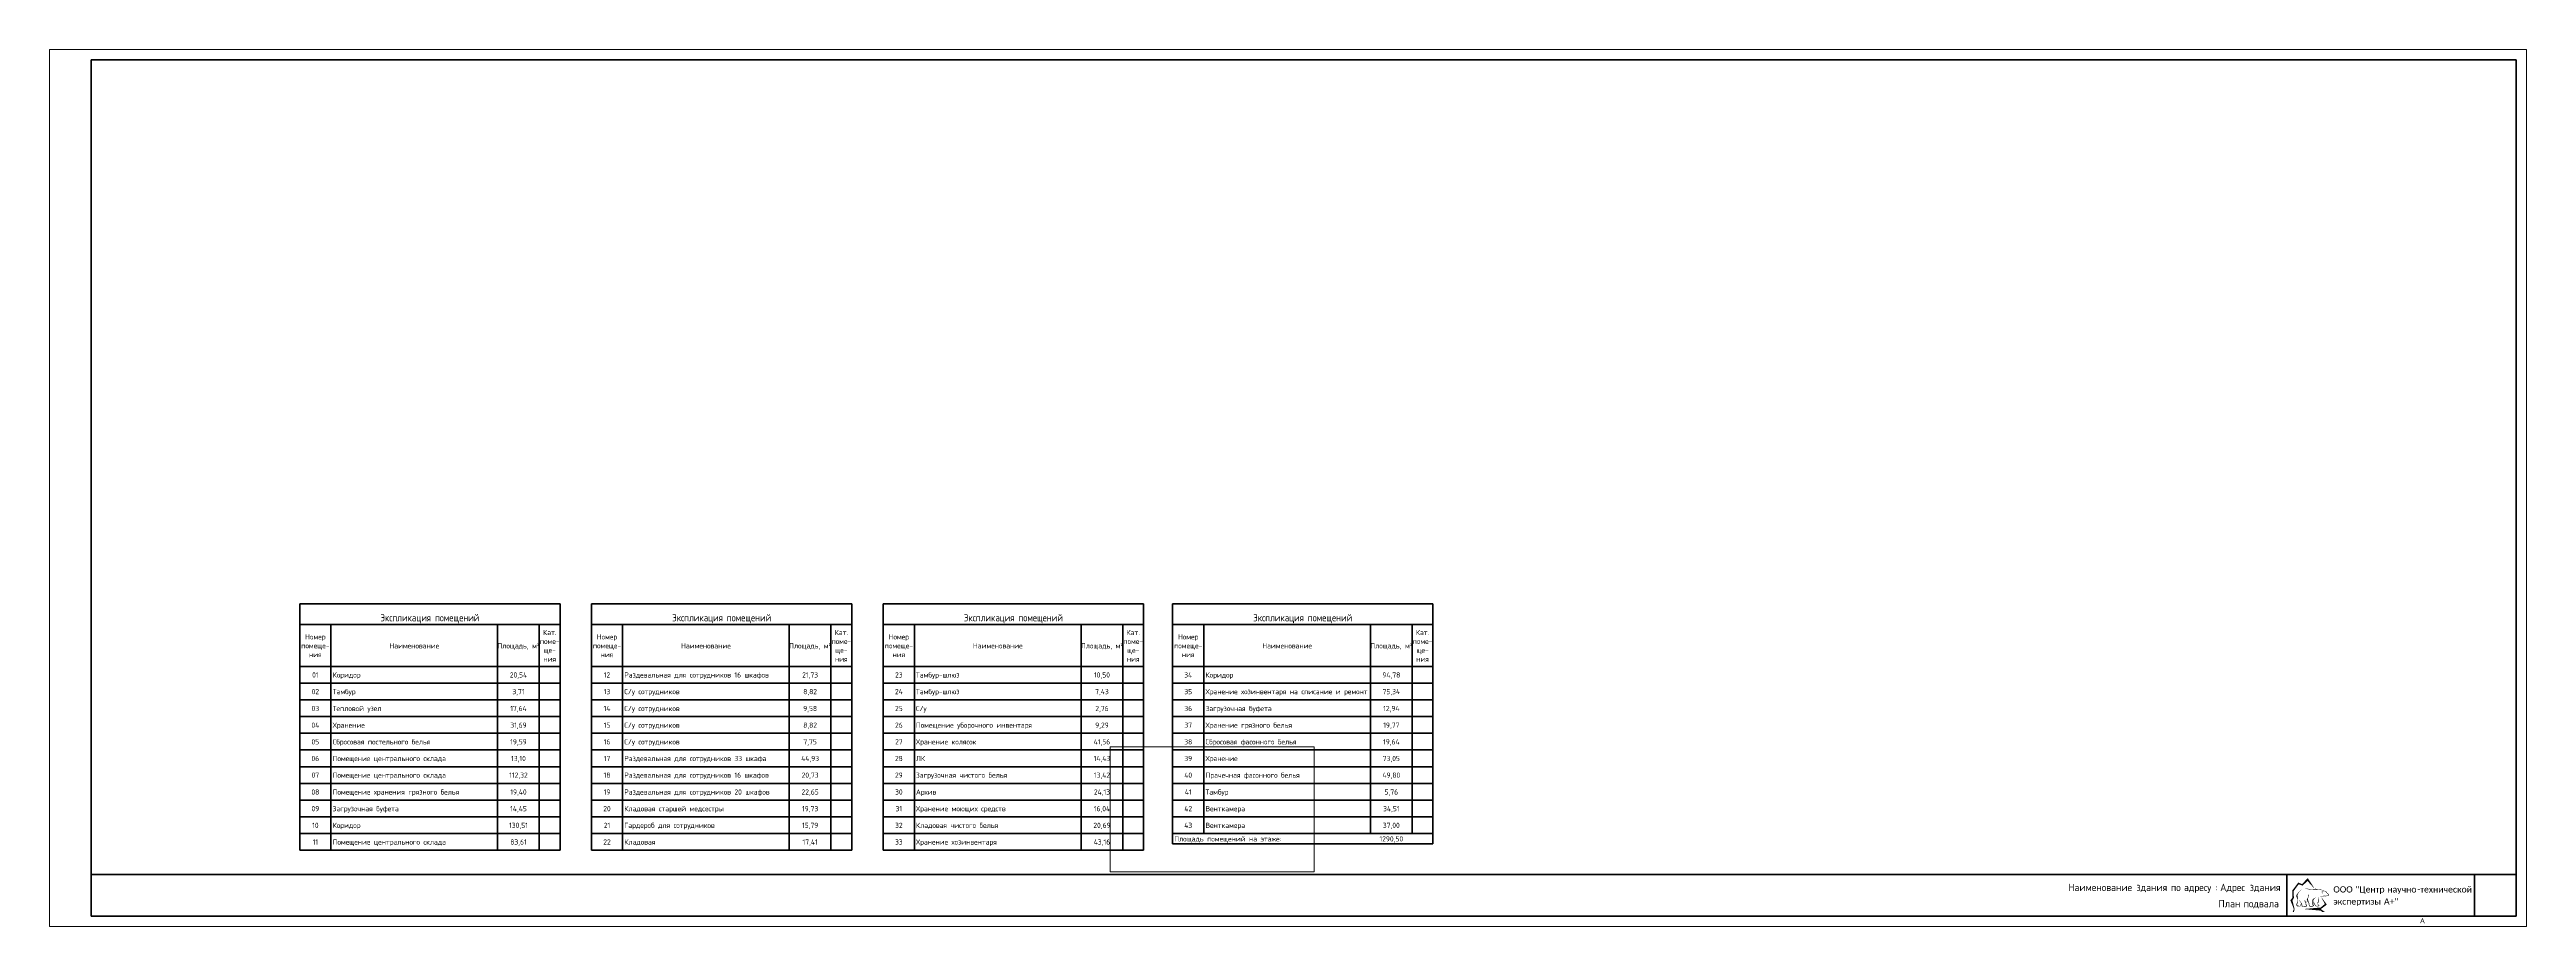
# Paper-space layout 'Layout1' of a CAD drawing. Header units: millimetres. Extents: x -1189 to 0, y 0 to 421.
import ezdxf

# ---------------------------------------------------------------- set-up
doc = ezdxf.new("R2010")
doc.units = ezdxf.units.MM
doc.layers.get('0').update_dxf_attribs({"lineweight": 0})
for name, color, linetype, lineweight in [('Графика', 7, 'Continuous', 0), ('Линии', 7, 'Continuous', 0), ('Основная надпись', 7, 'Continuous', 0)]:
    doc.layers.add(name, color=color, linetype=linetype, lineweight=lineweight)
doc.styles.add('Calibri', font='calibri.ttf', dxfattribs={"height": 3})
doc.styles.add('GOST Common_5', font='', dxfattribs={"width": 0.9, "height": 3.5})
doc.styles.add('GOST Common_6', font='', dxfattribs={"width": 0.9, "height": 2.5})
doc.styles.add('GOST Common_B', font='', dxfattribs={"height": 3.5})
doc.styles.add('ISOCPEUR', font='isocpeur.ttf', dxfattribs={"height": 2.5})
doc.styles.get('GOST Common_5').set_extended_font_data('GOST Common')
doc.styles.get('GOST Common_6').set_extended_font_data('GOST Common')
doc.styles.get('GOST Common_B').set_extended_font_data('GOST Common', bold=True)

# ---------------------------------------------------------------- blocks, each defined once
blk = doc.blocks.new('ASVP_Рамка АГР-АГО - Logo_dwg-8266043-План подвала')
at = {"lineweight": 9}
for points in [[(2072202, 1343499), (2069937, 1349235), (2071325, 1350992), (2071162, 1355668), (2075136, 1360914), (2077545, 1359873), (2081380, 1363797), (2085401, 1357621), (2085121, 1357546), (2081240, 1361877), (2077875, 1358870), (2075395, 1359773), (2072085, 1355243), (2072237, 1350865), (2071315, 1349102), (2072699, 1343499)], [(2090473, 1350730), (2090601, 1350894), (2093880, 1346366), (2089929, 1343463), (2079496, 1343486), (2079488, 1343570), (2089853, 1344495), (2092587, 1346807)], [(2093642, 1353938), (2093445, 1353927), (2093323, 1353929), (2093271, 1353948), (2093232, 1353988), (2093213, 1354023), (2093208, 1354066), (2093218, 1354104), (2093232, 1354127), (2093285, 1354164), (2093347, 1354180), (2093379, 1354182), (2093463, 1354174), (2093507, 1354154), (2093567, 1354098), (2093580, 1354083), (2093629, 1354015), (2093646, 1353972)], [(2072202, 1343499), (2072699, 1343499), (2072287, 1341476), (2071415, 1341484)], [(2079496, 1343486), (2089929, 1343463), (2092644, 1341502), (2091005, 1341489), (2089816, 1342440), (2079493, 1343409)]]:
    blk.add_hatch(color=256, dxfattribs=at).paths.add_polyline_path(points)
h = blk.add_hatch(color=256, dxfattribs=at)
edge = h.paths.add_edge_path()
edge.add_line((2077319, 1356199), (2076841, 1355812))
edge.add_line((2076841, 1355812), (2076556, 1355546))
edge.add_line((2076556, 1355546), (2076166, 1355168))
edge.add_arc((2076225, 1355107), 85.1, 134.060809, 141.842773)
edge.add_line((2076158, 1355159), (2075599, 1354448))
edge.add_line((2075599, 1354448), (2075286, 1354010))
edge.add_arc((2075356, 1353961), 85.1, 144.462322, 154.722278)
edge.add_line((2075279, 1353997), (2075065, 1353544))
edge.add_line((2075065, 1353544), (2074825, 1353078))
edge.add_arc((2074901, 1353039), 85.1, 152.818889, 159.590117)
edge.add_line((2074821, 1353068), (2074622, 1352532))
edge.add_arc((2074701, 1352503), 85.1, 159.590117, 170.073754)
edge.add_line((2074618, 1352517), (2074577, 1352284))
edge.add_arc((2074661, 1352269), 85.1, 170.073754, 189.057888)
edge.add_line((2074577, 1352256), (2074716, 1351386))
edge.add_line((2074716, 1351386), (2075021, 1350266))
edge.add_arc((2074939, 1350243), 85.1, 0, 15.227904, ccw=False)
edge.add_line((2075024, 1350243), (2075024, 1349977))
edge.add_line((2075024, 1349977), (2074987, 1349192))
edge.add_line((2074987, 1349192), (2074950, 1348530))
edge.add_arc((2074865, 1348534), 85.1, 347.905243, 356.82017, ccw=False)
edge.add_line((2074948, 1348517), (2074853, 1348074))
edge.add_line((2074853, 1348074), (2074657, 1347386))
edge.add_line((2074657, 1347386), (2074417, 1346586))
edge.add_line((2074417, 1346586), (2074358, 1346309))
edge.add_arc((2074441, 1346291), 85.1, 167.905243, 190.840305)
edge.add_line((2074358, 1346275), (2074398, 1346066))
edge.add_arc((2074481, 1346082), 85.1, 190.840305, 222.563352)
edge.add_line((2074419, 1346025), (2074623, 1345802))
edge.add_arc((2074686, 1345859), 85.1, 222.563352, 256.954363)
edge.add_line((2074667, 1345776), (2075079, 1345681))
edge.add_line((2075079, 1345681), (2075655, 1345581))
edge.add_arc((2075670, 1345665), 85.1, 260.200151, 268.069413)
edge.add_line((2075667, 1345580), (2076117, 1345565))
edge.add_arc((2076120, 1345650), 85.1, 268.069413, 290.955777)
edge.add_line((2076150, 1345571), (2076351, 1345648))
edge.add_arc((2076321, 1345727), 85.1, 290.955777, 335.224859)
edge.add_line((2076398, 1345692), (2076439, 1345779))
edge.add_arc((2076361, 1345815), 85.1, 335.224859, 362.726311)
edge.add_line((2076446, 1345819), (2076442, 1345902))
edge.add_arc((2076357, 1345897), 85.1, 2.726311, 13.760785)
edge.add_line((2076440, 1345918), (2076381, 1346157))
edge.add_arc((2076464, 1346178), 85.1, 176.531771, 193.760785, ccw=False)
edge.add_line((2076379, 1346183), (2076388, 1346333))
edge.add_arc((2076473, 1346327), 85.1, 159.443955, 176.531771, ccw=False)
edge.add_line((2076393, 1346357), (2076429, 1346453))
edge.add_arc((2076509, 1346423), 85.1, 131.257012, 159.443955, ccw=False)
edge.add_line((2076453, 1346487), (2076743, 1346741))
edge.add_line((2076743, 1346741), (2076981, 1346906))
edge.add_arc((2076932, 1346976), 85.1, 304.755913, 334.798876)
edge.add_line((2077009, 1346940), (2077029, 1346981))
edge.add_arc((2076952, 1347017), 85.1, 334.798876, 375.642246)
edge.add_line((2077034, 1347040), (2076970, 1347267))
edge.add_arc((2076888, 1347244), 85.1, 15.642246, 26.25866)
edge.add_line((2076964, 1347282), (2076769, 1347676))
edge.add_line((2076769, 1347676), (2076471, 1348165))
edge.add_line((2076471, 1348165), (2076075, 1348689))
edge.add_line((2076075, 1348689), (2075756, 1349140))
edge.add_line((2075756, 1349140), (2075552, 1349452))
edge.add_arc((2075623, 1349498), 85.1, 194.620874, 213.254367, ccw=False)
edge.add_line((2075541, 1349477), (2075512, 1349585))
edge.add_line((2075512, 1349585), (2075995, 1349264))
edge.add_arc((2075948, 1349193), 85.1, 38.047043, 56.309932, ccw=False)
edge.add_line((2076015, 1349245), (2076098, 1349139))
edge.add_arc((2076031, 1349086), 85.1, 29.623749, 38.047043, ccw=False)
edge.add_line((2076105, 1349129), (2076407, 1348597))
edge.add_arc((2076481, 1348639), 85.1, 209.623749, 217.146687)
edge.add_line((2076413, 1348588), (2076676, 1348241))
edge.add_line((2076676, 1348241), (2076963, 1347843))
edge.add_line((2076963, 1347843), (2077267, 1347412))
edge.add_arc((2077198, 1347363), 85.1, 27.645975, 35.272421, ccw=False)
edge.add_line((2077273, 1347403), (2077447, 1347069))
edge.add_line((2077447, 1347069), (2077571, 1346765))
edge.add_arc((2077493, 1346732), 85.1, 14.981633, 22.135492, ccw=False)
edge.add_line((2077575, 1346754), (2077673, 1346388))
edge.add_arc((2077591, 1346366), 85.1, 7.989327, 14.981633, ccw=False)
edge.add_line((2077675, 1346377), (2077716, 1346085))
edge.add_arc((2077632, 1346073), 85.1, 0.645559, 7.989327, ccw=False)
edge.add_line((2077717, 1346074), (2077720, 1345782))
edge.add_arc((2077805, 1345783), 85.1, 180.645559, 202.750976)
edge.add_line((2077727, 1345750), (2077768, 1345651))
edge.add_arc((2077847, 1345684), 85.1, 202.750976, 235.097504)
edge.add_line((2077798, 1345614), (2077963, 1345499))
edge.add_arc((2078012, 1345569), 85.1, 235.097504, 243.434949)
edge.add_line((2077974, 1345493), (2078174, 1345393))
edge.add_arc((2078212, 1345469), 85.1, 243.434949, 266.666149)
edge.add_line((2078207, 1345384), (2078649, 1345358))
edge.add_line((2078649, 1345358), (2079409, 1345371))
edge.add_arc((2079407, 1345456), 85.1, 270.98776, 280.539184)
edge.add_line((2079423, 1345373), (2079991, 1345479))
edge.add_line((2079991, 1345479), (2080299, 1345571))
edge.add_arc((2080275, 1345652), 85.1, 286.557071, 307.568592)
edge.add_line((2080327, 1345585), (2080393, 1345636))
edge.add_arc((2080341, 1345703), 85.1, 307.568592, 416.309932)
edge.add_line((2080388, 1345774), (2080363, 1345791))
edge.add_arc((2080410, 1345861), 85.1, 222.184443, 236.309932, ccw=False)
edge.add_line((2080347, 1345804), (2080229, 1345934))
edge.add_arc((2080292, 1345991), 85.1, 215.166436, 222.184443, ccw=False)
edge.add_line((2080223, 1345942), (2080094, 1346125))
edge.add_arc((2080164, 1346174), 85.1, 202.425862, 215.166436, ccw=False)
edge.add_line((2080085, 1346142), (2079976, 1346404))
edge.add_arc((2080055, 1346437), 85.1, 191.633634, 202.425862, ccw=False)
edge.add_line((2079972, 1346420), (2079913, 1346706))
edge.add_arc((2079996, 1346723), 85.1, 182.313722, 191.633634, ccw=False)
edge.add_line((2079911, 1346720), (2079894, 1347152))
edge.add_line((2079894, 1347152), (2079885, 1347482))
edge.add_arc((2079800, 1347480), 85.1, 1.468801, 20.501426)
edge.add_line((2079880, 1347510), (2079698, 1347997))
edge.add_arc((2079618, 1347967), 85.1, 20.501426, 32.932231)
edge.add_line((2079689, 1348013), (2079446, 1348389))
edge.add_arc((2079374, 1348343), 85.1, 32.932231, 41.633539)
edge.add_line((2079438, 1348400), (2079318, 1348535))
edge.add_arc((2079382, 1348591), 85.1, 187.460566, 221.633539, ccw=False)
edge.add_line((2079297, 1348580), (2079253, 1348920))
edge.add_arc((2079168, 1348909), 85.1, 7.460566, 16.032339)
edge.add_line((2079250, 1348932), (2079181, 1349171))
edge.add_arc((2079265, 1349193), 86.3, 75.268807, 194.625678, ccw=False)
edge.add_arc((2079267, 1349194), 85.1, 46.245364, 76.675469, ccw=False)
edge.add_line((2079326, 1349255), (2079520, 1349068))
edge.add_line((2079520, 1349068), (2079741, 1348805))
edge.add_arc((2079676, 1348750), 85.1, 26.886934, 39.986886, ccw=False)
edge.add_line((2079752, 1348789), (2079903, 1348491))
edge.add_arc((2079827, 1348452), 85.1, 15.524111, 26.886934, ccw=False)
edge.add_line((2079909, 1348475), (2079994, 1348169))
edge.add_arc((2079912, 1348147), 85.1, 8.746162, 15.524111, ccw=False)
edge.add_line((2079996, 1348160), (2079999, 1348143))
edge.add_arc((2080083, 1348156), 85.1, 188.746162, 284.981633)
edge.add_line((2080105, 1348074), (2080646, 1348219))
edge.add_line((2080646, 1348219), (2081081, 1348388))
edge.add_arc((2081050, 1348468), 85.1, 291.223657, 315)
edge.add_line((2081110, 1348407), (2081239, 1348536))
edge.add_arc((2081178, 1348596), 85.1, 315, 349.114473)
edge.add_line((2081262, 1348580), (2081273, 1348639))
edge.add_arc((2081190, 1348655), 85.1, 349.114473, 388.767649)
edge.add_line((2081264, 1348696), (2081155, 1348896))
edge.add_line((2081155, 1348896), (2080964, 1349272))
edge.add_line((2080964, 1349272), (2080709, 1349742))
edge.add_arc((2080784, 1349782), 85.1, 148.840695, 208.506538, ccw=False)
edge.add_line((2080711, 1349826), (2080801, 1349975))
edge.add_line((2080801, 1349975), (2081120, 1350507))
edge.add_line((2081120, 1350507), (2081507, 1351125))
edge.add_line((2081507, 1351125), (2081757, 1351633))
edge.add_arc((2081680, 1351671), 85.1, 333.82471, 349.286877)
edge.add_line((2081764, 1351655), (2081822, 1351964))
edge.add_arc((2081739, 1351980), 85.1, 349.286877, 358.636072)
edge.add_line((2081824, 1351978), (2081837, 1352530))
edge.add_line((2081837, 1352530), (2081834, 1352957))
edge.add_arc((2081919, 1352957), 85.1, 56.14289, 180.430787, ccw=False)
edge.add_line((2081966, 1353028), (2082143, 1352909))
edge.add_arc((2082096, 1352839), 85.1, -1.385918, 56.14289, ccw=False)
edge.add_line((2082181, 1352836), (2082169, 1352340))
edge.add_arc((2082084, 1352342), 85.1, 351.313645, 358.614082, ccw=False)
edge.add_line((2082168, 1352329), (2082119, 1352011))
edge.add_line((2082119, 1352011), (2082073, 1351839))
edge.add_arc((2081991, 1351861), 85.1, 338.198591, 344.981639, ccw=False)
edge.add_line((2082070, 1351829), (2081964, 1351567))
edge.add_line((2081964, 1351567), (2081818, 1351246))
edge.add_line((2081818, 1351246), (2081641, 1350746))
edge.add_line((2081641, 1350746), (2081500, 1350206))
edge.add_line((2081500, 1350206), (2081442, 1349870))
edge.add_arc((2081526, 1349856), 85.1, 170.193907, 195.708638)
edge.add_line((2081444, 1349832), (2081479, 1349708))
edge.add_line((2081479, 1349708), (2081617, 1349161))
edge.add_line((2081617, 1349161), (2081759, 1348777))
edge.add_line((2081759, 1348777), (2081993, 1348273))
edge.add_line((2081993, 1348273), (2082233, 1347683))
edge.add_arc((2082154, 1347651), 85.1, 14.23728, 22.166346, ccw=False)
edge.add_line((2082237, 1347672), (2082309, 1347386))
edge.add_arc((2082227, 1347365), 85.1, 6.934349, 14.23728, ccw=False)
edge.add_line((2082311, 1347376), (2082350, 1347053))
edge.add_line((2082350, 1347053), (2082413, 1346507))
edge.add_line((2082413, 1346507), (2082493, 1345980))
edge.add_arc((2082577, 1345993), 85.1, 188.642803, 221.347777)
edge.add_line((2082513, 1345937), (2082687, 1345739))
edge.add_arc((2082751, 1345795), 85.1, 221.347777, 229.085617)
edge.add_line((2082696, 1345731), (2082934, 1345524))
edge.add_arc((2082990, 1345588), 85.1, 229.085617, 267.70939)
edge.add_line((2082987, 1345503), (2083513, 1345482))
edge.add_line((2083513, 1345482), (2084077, 1345500))
edge.add_line((2084077, 1345500), (2084383, 1345542))
edge.add_arc((2084372, 1345627), 85.1, 277.800188, 294.044223)
edge.add_line((2084406, 1345549), (2084662, 1345663))
edge.add_arc((2084627, 1345741), 85.1, 294.044223, 324.462322)
edge.add_line((2084697, 1345691), (2084751, 1345768))
edge.add_arc((2084682, 1345817), 85.1, 324.462322, 369.462322)
edge.add_line((2084766, 1345831), (2084754, 1345905))
edge.add_arc((2084670, 1345891), 85.1, 9.462322, 42.049221)
edge.add_line((2084733, 1345948), (2084552, 1346148))
edge.add_arc((2084616, 1346205), 85.1, 209.054604, 222.049221, ccw=False)
edge.add_line((2084541, 1346163), (2084446, 1346334))
edge.add_arc((2084521, 1346376), 85.1, 179.34894, 209.054604, ccw=False)
edge.add_line((2084435, 1346377), (2084444, 1347135))
edge.add_line((2084444, 1347135), (2084413, 1347896))
edge.add_line((2084413, 1347896), (2084356, 1348696))
edge.add_line((2084356, 1348696), (2084296, 1349420))
edge.add_arc((2084381, 1349427), 85.1, 143.130102, 184.680444, ccw=False)
edge.add_line((2084313, 1349478), (2084370, 1349554))
edge.add_arc((2084438, 1349503), 85.1, 135.360346, 143.130102, ccw=False)
edge.add_line((2084377, 1349563), (2084725, 1349915))
edge.add_line((2084725, 1349915), (2085113, 1350255))
edge.add_arc((2085169, 1350191), 85.1, 124.460816, 131.23147, ccw=False)
edge.add_line((2085121, 1350261), (2085571, 1350570))
edge.add_line((2085571, 1350570), (2085930, 1350777))
edge.add_arc((2085973, 1350704), 85.1, 111.501434, 120.041364, ccw=False)
edge.add_line((2085942, 1350783), (2086375, 1350954))
edge.add_line((2086375, 1350954), (2086566, 1351024))
edge.add_arc((2086596, 1350944), 85.1, -11.768289, 110.224859, ccw=False)
edge.add_line((2086679, 1350927), (2086675, 1350906))
edge.add_arc((2086592, 1350924), 85.1, 295.114835, 348.231711, ccw=False)
edge.add_line((2086628, 1350847), (2086247, 1350668))
edge.add_arc((2086283, 1350591), 85.1, 115.114835, 124.176989)
edge.add_line((2086236, 1350662), (2085889, 1350426))
edge.add_arc((2085936, 1350356), 85.1, 124.176989, 133.861823)
edge.add_line((2085877, 1350417), (2085547, 1350100))
edge.add_arc((2085606, 1350038), 85.1, 133.861823, 143.945382)
edge.add_line((2085537, 1350088), (2085143, 1349547))
edge.add_arc((2085212, 1349497), 85.1, 143.945382, 153.145579)
edge.add_line((2085136, 1349535), (2084969, 1349205))
edge.add_arc((2085045, 1349167), 85.1, 153.145579, 173.480198)
edge.add_line((2084960, 1349176), (2084927, 1348887))
edge.add_arc((2085012, 1348877), 85.1, 173.480198, 180.38453)
edge.add_line((2084927, 1348877), (2084931, 1348228))
edge.add_arc((2085016, 1348228), 85.1, 180.38453, 187.650651)
edge.add_line((2084932, 1348217), (2084971, 1347923))
edge.add_line((2084971, 1347923), (2085020, 1347291))
edge.add_line((2085020, 1347291), (2085042, 1346809))
edge.add_line((2085042, 1346809), (2085050, 1346349))
edge.add_arc((2085135, 1346350), 85.1, 181.051181, 208.779806)
edge.add_line((2085061, 1346309), (2085225, 1346011))
edge.add_line((2085225, 1346011), (2085396, 1345749))
edge.add_arc((2085324, 1345702), 85.1, -26.565051, 33.111342, ccw=False)
edge.add_line((2085401, 1345664), (2085389, 1345641))
edge.add_arc((2085313, 1345679), 85.1, 313.830861, 333.434949, ccw=False)
edge.add_line((2085372, 1345618), (2085277, 1345527))
edge.add_arc((2085218, 1345588), 85.1, 304.824489, 313.830861, ccw=False)
edge.add_line((2085266, 1345518), (2085065, 1345378))
edge.add_line((2085065, 1345378), (2084670, 1345158))
edge.add_arc((2084629, 1345232), 85.1, 278.426969, 299.211292, ccw=False)
edge.add_line((2084641, 1345148), (2084303, 1345098))
edge.add_arc((2084291, 1345182), 85.1, 271.636577, 278.426969, ccw=False)
edge.add_line((2084293, 1345097), (2083366, 1345071))
edge.add_line((2083366, 1345071), (2082775, 1345087))
edge.add_arc((2082777, 1345172), 85.1, 234.047572, 268.363423, ccw=False)
edge.add_line((2082728, 1345104), (2082354, 1345374))
edge.add_arc((2082404, 1345443), 85.1, 220.100908, 234.047572, ccw=False)
edge.add_line((2082339, 1345388), (2082150, 1345613))
edge.add_arc((2082215, 1345667), 85.1, 185.964487, 220.100908, ccw=False)
edge.add_line((2082131, 1345659), (2082102, 1345930))
edge.add_line((2082102, 1345930), (2082014, 1346652))
edge.add_line((2082014, 1346652), (2081918, 1347268))
edge.add_arc((2081834, 1347255), 85.1, 8.868263, 18.12186)
edge.add_line((2081914, 1347281), (2081836, 1347521))
edge.add_line((2081836, 1347521), (2081565, 1348195))
edge.add_arc((2081486, 1348163), 85.1, 21.921779, 85.601295)
edge.add_line((2081492, 1348248), (2081444, 1348252))
edge.add_arc((2081437, 1348167), 85.1, 85.601295, 104.364582)
edge.add_line((2081416, 1348250), (2080699, 1348065))
edge.add_line((2080699, 1348065), (2080159, 1347857))
edge.add_arc((2080189, 1347778), 85.1, 111.039866, 181.548158)
edge.add_line((2080104, 1347776), (2080105, 1347733))
edge.add_arc((2080190, 1347735), 85.1, 181.548158, 196.113418)
edge.add_line((2080109, 1347712), (2080186, 1347444))
edge.add_line((2080186, 1347444), (2080301, 1346990))
edge.add_line((2080301, 1346990), (2080386, 1346651))
edge.add_line((2080386, 1346651), (2080462, 1346358))
edge.add_arc((2080544, 1346379), 85.1, 194.511059, 222.184443)
edge.add_line((2080481, 1346322), (2080683, 1346100))
edge.add_line((2080683, 1346100), (2080859, 1345927))
edge.add_arc((2080799, 1345866), 85.1, 33.430028, 45.578726, ccw=False)
edge.add_line((2080870, 1345913), (2080930, 1345823))
edge.add_arc((2080859, 1345776), 85.1, 2.862405, 33.430028, ccw=False)
edge.add_line((2080944, 1345780), (2080951, 1345647))
edge.add_arc((2080866, 1345643), 85.1, -24.775141, 2.862405, ccw=False)
edge.add_line((2080943, 1345607), (2080906, 1345526))
edge.add_arc((2080828, 1345562), 85.1, 313.264295, 335.224859, ccw=False)
edge.add_line((2080887, 1345500), (2080755, 1345376))
edge.add_arc((2080696, 1345438), 85.1, 301.429566, 313.264295, ccw=False)
edge.add_line((2080741, 1345365), (2080517, 1345228))
edge.add_arc((2080473, 1345301), 85.1, 289.230672, 301.429566, ccw=False)
edge.add_line((2080501, 1345221), (2080134, 1345093))
edge.add_arc((2080106, 1345173), 85.1, 281.869927, 289.230672, ccw=False)
edge.add_line((2080123, 1345090), (2079368, 1344931))
edge.add_arc((2079351, 1345014), 85.1, 269.102851, 281.869927, ccw=False)
edge.add_line((2079349, 1344929), (2078398, 1344944))
edge.add_arc((2078399, 1345029), 85.1, 260.614482, 269.102851, ccw=False)
edge.add_line((2078386, 1344945), (2078033, 1345003))
edge.add_arc((2078047, 1345087), 85.1, 242.695935, 260.614482, ccw=False)
edge.add_line((2078008, 1345012), (2077406, 1345322))
edge.add_arc((2077446, 1345398), 85.1, 194.743563, 242.695935, ccw=False)
edge.add_line((2077363, 1345376), (2077319, 1345546))
edge.add_line((2077319, 1345546), (2077256, 1345956))
edge.add_line((2077256, 1345956), (2077192, 1346405))
edge.add_line((2077192, 1346405), (2077172, 1346648))
edge.add_arc((2077087, 1346641), 85.1, 4.719554, 126.064386)
edge.add_line((2077037, 1346710), (2076824, 1346555))
edge.add_arc((2076874, 1346486), 85.1, 126.064386, 133.025066)
edge.add_line((2076816, 1346548), (2076630, 1346374))
edge.add_arc((2076688, 1346312), 85.1, 133.025066, 186.632515)
edge.add_line((2076604, 1346302), (2076617, 1346192))
edge.add_arc((2076701, 1346202), 85.1, 186.632515, 194.381395)
edge.add_line((2076619, 1346181), (2076654, 1346042))
edge.add_line((2076654, 1346042), (2076705, 1345850))
edge.add_arc((2076622, 1345829), 85.1, -9.782407, 14.744355, ccw=False)
edge.add_line((2076706, 1345814), (2076677, 1345645))
edge.add_line((2076677, 1345645), (2076658, 1345564))
edge.add_arc((2076575, 1345584), 85.1, 313.531199, 346.75948, ccw=False)
edge.add_line((2076634, 1345522), (2076535, 1345428))
edge.add_arc((2076476, 1345490), 85.1, 294.443955, 313.531199, ccw=False)
edge.add_line((2076512, 1345412), (2076323, 1345327))
edge.add_arc((2076288, 1345404), 85.1, 280.922805, 294.443955, ccw=False)
edge.add_line((2076304, 1345321), (2075946, 1345252))
edge.add_line((2075946, 1345252), (2075548, 1345221))
edge.add_arc((2075542, 1345306), 85.1, 267.247515, 274.467159, ccw=False)
edge.add_line((2075538, 1345221), (2074888, 1345252))
edge.add_arc((2074892, 1345337), 85.1, 256.890792, 267.247515, ccw=False)
edge.add_line((2074873, 1345254), (2074425, 1345359))
edge.add_arc((2074444, 1345441), 85.1, 243.434949, 256.890792, ccw=False)
edge.add_line((2074406, 1345365), (2074274, 1345431))
edge.add_arc((2074312, 1345507), 85.1, 225, 243.434949, ccw=False)
edge.add_line((2074252, 1345447), (2074038, 1345661))
edge.add_arc((2074098, 1345721), 85.1, 202.380135, 225, ccw=False)
edge.add_line((2074019, 1345689), (2073939, 1345884))
edge.add_arc((2074018, 1345916), 85.1, 193.736268, 202.380135, ccw=False)
edge.add_line((2073935, 1345896), (2073869, 1346167))
edge.add_arc((2073952, 1346187), 85.1, 180, 193.736268, ccw=False)
edge.add_line((2073867, 1346187), (2073867, 1346449))
edge.add_arc((2073952, 1346449), 85.1, 168.996459, 180, ccw=False)
edge.add_line((2073868, 1346465), (2073913, 1346691))
edge.add_line((2073913, 1346691), (2074043, 1347115))
edge.add_arc((2074125, 1347090), 85.1, 155.148414, 162.838081, ccw=False)
edge.add_line((2074047, 1347125), (2074326, 1347727))
edge.add_line((2074326, 1347727), (2074606, 1348287))
edge.add_arc((2074530, 1348325), 85.1, 333.434949, 351.67435)
edge.add_line((2074614, 1348313), (2074688, 1348816))
edge.add_arc((2074604, 1348828), 85.1, 351.67435, 360)
edge.add_line((2074689, 1348828), (2074689, 1349251))
edge.add_line((2074689, 1349251), (2074658, 1350072))
edge.add_arc((2074573, 1350069), 85.1, 2.169258, 26.565051)
edge.add_line((2074649, 1350107), (2074299, 1350807))
edge.add_line((2074299, 1350807), (2073871, 1351531))
edge.add_arc((2073945, 1351575), 85.1, 181.84761, 210.529706, ccw=False)
edge.add_line((2073860, 1351572), (2073829, 1352511))
edge.add_arc((2073914, 1352514), 85.1, 147.022277, 181.84761, ccw=False)
edge.add_line((2073843, 1352560), (2074372, 1353376))
edge.add_line((2074372, 1353376), (2074940, 1354100))
edge.add_line((2074940, 1354100), (2075564, 1354817))
edge.add_line((2075564, 1354817), (2076120, 1355386))
edge.add_line((2076120, 1355386), (2076953, 1356092))
edge.add_arc((2077008, 1356027), 85.1, 105, 130.299807, ccw=False)
edge.add_line((2076986, 1356109), (2077319, 1356199))
h = blk.add_hatch(color=256, dxfattribs=at)
edge = h.paths.add_edge_path()
edge.add_arc((2078900, 1356671), 85.1, 222.878904, 272.567162, ccw=False)
edge.add_line((2078837, 1356614), (2078824, 1356628))
edge.add_line((2078824, 1356628), (2079458, 1356739))
edge.add_line((2079458, 1356739), (2080287, 1356809))
edge.add_line((2080287, 1356809), (2081224, 1356814))
edge.add_arc((2081225, 1356729), 85.1, 83.473048, 90.321883, ccw=False)
edge.add_line((2081234, 1356813), (2082240, 1356698))
edge.add_line((2082240, 1356698), (2083351, 1356499))
edge.add_line((2083351, 1356499), (2084117, 1356439))
edge.add_arc((2084124, 1356524), 85.1, 265.515394, 279.047572)
edge.add_line((2084137, 1356440), (2085328, 1356630))
edge.add_line((2085328, 1356630), (2086378, 1356812))
edge.add_arc((2086392, 1356729), 85.1, 91.84761, 99.865807, ccw=False)
edge.add_line((2086389, 1356814), (2086610, 1356821))
edge.add_arc((2086613, 1356736), 85.1, 77.735226, 91.84761, ccw=False)
edge.add_line((2086631, 1356819), (2086787, 1356785))
edge.add_arc((2086769, 1356702), 85.1, 65.46919, 77.735226, ccw=False)
edge.add_line((2086805, 1356779), (2087922, 1356269))
edge.add_arc((2087958, 1356346), 85.1, 245.46919, 265.794643)
edge.add_line((2087951, 1356262), (2088448, 1356225))
edge.add_arc((2088455, 1356310), 85.1, 265.794643, 276.271077)
edge.add_line((2088464, 1356225), (2089157, 1356302))
edge.add_line((2089157, 1356302), (2089552, 1356388))
edge.add_arc((2089570, 1356305), 85.1, 74.228052, 102.308016, ccw=False)
edge.add_line((2089593, 1356387), (2090578, 1356108))
edge.add_line((2090578, 1356108), (2091387, 1355803))
edge.add_line((2091387, 1355803), (2092282, 1355428))
edge.add_line((2092282, 1355428), (2092887, 1355198))
edge.add_line((2092887, 1355198), (2093721, 1354819))
edge.add_arc((2093686, 1354741), 85.1, 35.837653, 65.517514, ccw=False)
edge.add_line((2093755, 1354791), (2093836, 1354678))
edge.add_arc((2093767, 1354629), 85.1, 24.775141, 35.837653, ccw=False)
edge.add_line((2093845, 1354664), (2094108, 1354094))
edge.add_arc((2094185, 1354129), 85.1, 204.775141, 232.06673)
edge.add_line((2094133, 1354062), (2094638, 1353669))
edge.add_line((2094638, 1353669), (2095182, 1353215))
edge.add_arc((2095128, 1353149), 85.1, 41.82017, 50.194429, ccw=False)
edge.add_line((2095191, 1353206), (2095290, 1353096))
edge.add_arc((2095226, 1353039), 85.1, -10.00798, 41.82017, ccw=False)
edge.add_line((2095310, 1353025), (2095295, 1352941))
edge.add_arc((2095212, 1352956), 85.1, 342.2671, 349.99202, ccw=False)
edge.add_line((2095293, 1352930), (2095166, 1352534))
edge.add_arc((2095085, 1352560), 85.1, 334.502449, 342.2671, ccw=False)
edge.add_line((2095162, 1352524), (2095031, 1352248))
edge.add_arc((2094954, 1352285), 85.1, 323.972627, 334.502449, ccw=False)
edge.add_line((2095023, 1352235), (2094904, 1352072))
edge.add_arc((2094836, 1352122), 85.1, 282.724356, 323.972627, ccw=False)
edge.add_line((2094854, 1352039), (2094746, 1352015))
edge.add_line((2094746, 1352015), (2094549, 1351982))
edge.add_arc((2094535, 1352065), 85.1, 267.316225, 279.659893, ccw=False)
edge.add_line((2094531, 1351980), (2094255, 1351993))
edge.add_line((2094255, 1351993), (2093814, 1351998))
edge.add_arc((2093813, 1351913), 85.1, 89.438295, 101.16488)
edge.add_line((2093797, 1351996), (2093476, 1351933))
edge.add_arc((2093493, 1351849), 85.1, 101.16488, 111.250506)
edge.add_line((2093462, 1351929), (2093146, 1351806))
edge.add_line((2093146, 1351806), (2093076, 1351788))
edge.add_arc((2093054, 1351870), 85.1, 271.636577, 284.743563, ccw=False)
edge.add_line((2093056, 1351785), (2092934, 1351781))
edge.add_arc((2092931, 1351866), 85.1, 241.858399, 271.636577, ccw=False)
edge.add_line((2092891, 1351791), (2092733, 1351876))
edge.add_arc((2092693, 1351801), 85.1, 61.858399, 80.837653)
edge.add_line((2092707, 1351885), (2092442, 1351927))
edge.add_line((2092442, 1351927), (2092176, 1351945))
edge.add_line((2092176, 1351945), (2091988, 1351953))
edge.add_arc((2091984, 1351868), 85.1, 87.455196, 101.534621)
edge.add_line((2091967, 1351951), (2091757, 1351908))
edge.add_line((2091757, 1351908), (2091400, 1351802))
edge.add_line((2091400, 1351802), (2091073, 1351688))
edge.add_arc((2091045, 1351768), 85.1, 272.121096, 289.323184, ccw=False)
edge.add_line((2091048, 1351683), (2090702, 1351670))
edge.add_line((2090702, 1351670), (2090200, 1351661))
edge.add_line((2090200, 1351661), (2089705, 1351678))
edge.add_arc((2089708, 1351763), 85.1, 225, 268.090848, ccw=False)
edge.add_line((2089647, 1351703), (2089618, 1351732))
edge.add_line((2089618, 1351732), (2089680, 1351761))
edge.add_arc((2089716, 1351684), 85.1, 95.194429, 115.201124, ccw=False)
edge.add_line((2089708, 1351769), (2090133, 1351808))
edge.add_line((2090133, 1351808), (2090865, 1351905))
edge.add_line((2090865, 1351905), (2091093, 1351952))
edge.add_arc((2091076, 1352035), 85.1, 281.513831, 292.619865)
edge.add_line((2091109, 1351957), (2091881, 1352278))
edge.add_arc((2091913, 1352200), 85.1, 88.237609, 112.619865, ccw=False)
edge.add_line((2091916, 1352285), (2092189, 1352276))
edge.add_line((2092189, 1352276), (2092662, 1352218))
edge.add_line((2092662, 1352218), (2092953, 1352163))
edge.add_arc((2092969, 1352246), 85.1, 259.176989, 268.40886)
edge.add_line((2092967, 1352161), (2093103, 1352157))
edge.add_arc((2093105, 1352243), 85.1, 268.40886, 289.983107)
edge.add_line((2093135, 1352163), (2093367, 1352247))
edge.add_line((2093367, 1352247), (2093698, 1352326))
edge.add_line((2093698, 1352326), (2093873, 1352355))
edge.add_arc((2093887, 1352271), 85.1, 89.28384, 99.462322, ccw=False)
edge.add_line((2093888, 1352356), (2094237, 1352352))
edge.add_line((2094237, 1352352), (2094439, 1352360))
edge.add_arc((2094435, 1352445), 85.1, 272.245743, 300.963757)
edge.add_line((2094479, 1352372), (2094574, 1352429))
edge.add_arc((2094530, 1352502), 85.1, 300.963757, 330.592811)
edge.add_line((2094604, 1352460), (2094732, 1352687))
edge.add_line((2094732, 1352687), (2094812, 1352860))
edge.add_arc((2094735, 1352896), 85.1, 335.136303, 343.300756)
edge.add_line((2094816, 1352871), (2094850, 1352984))
edge.add_arc((2094769, 1353009), 85.1, 343.300756, 362.385944)
edge.add_line((2094854, 1353012), (2094852, 1353067))
edge.add_arc((2094767, 1353064), 85.1, 2.385944, 49.398705)
edge.add_line((2094822, 1353128), (2094536, 1353372))
edge.add_line((2094536, 1353372), (2094301, 1353534))
edge.add_line((2094301, 1353534), (2093967, 1353764))
edge.add_arc((2094015, 1353834), 85.1, 204.145542, 235.491477, ccw=False)
edge.add_line((2093937, 1353799), (2093830, 1354037))
edge.add_line((2093830, 1354037), (2093615, 1354432))
edge.add_line((2093615, 1354432), (2093511, 1354624))
edge.add_arc((2093437, 1354583), 85.1, 28.442929, 59.743563)
edge.add_line((2093479, 1354657), (2093390, 1354709))
edge.add_line((2093390, 1354709), (2092684, 1355026))
edge.add_line((2092684, 1355026), (2092401, 1355137))
edge.add_line((2092401, 1355137), (2091957, 1355289))
edge.add_arc((2091929, 1355208), 85.1, 71.060996, 79.695154)
edge.add_line((2091944, 1355292), (2091817, 1355315))
edge.add_arc((2091833, 1355399), 85.1, 242.318938, 259.695154, ccw=False)
edge.add_line((2091793, 1355324), (2091532, 1355460))
edge.add_line((2091532, 1355460), (2090818, 1355782))
edge.add_line((2090818, 1355782), (2090686, 1355841))
edge.add_arc((2090652, 1355763), 85.1, 66.037511, 82.220863)
edge.add_line((2090663, 1355848), (2089698, 1355979))
edge.add_line((2089698, 1355979), (2089429, 1355984))
edge.add_line((2089429, 1355984), (2088768, 1355942))
edge.add_line((2088768, 1355942), (2087910, 1355883))
edge.add_line((2087910, 1355883), (2087810, 1355883))
edge.add_arc((2087810, 1355968), 85.1, 251.113913, 270, ccw=False)
edge.add_line((2087783, 1355888), (2087190, 1356091))
edge.add_line((2087190, 1356091), (2086593, 1356312))
edge.add_arc((2086563, 1356232), 85.1, 69.660778, 95.906141)
edge.add_line((2086555, 1356317), (2086111, 1356271))
edge.add_line((2086111, 1356271), (2084979, 1356181))
edge.add_line((2084979, 1356181), (2083855, 1356143))
edge.add_line((2083855, 1356143), (2083340, 1356128))
edge.add_line((2083340, 1356128), (2082819, 1356169))
edge.add_arc((2082825, 1356254), 85.1, 251.73711, 265.471176, ccw=False)
edge.add_line((2082799, 1356173), (2082272, 1356346))
edge.add_line((2082272, 1356346), (2081535, 1356499))
edge.add_line((2081535, 1356499), (2081021, 1356590))
edge.add_arc((2081006, 1356506), 85.1, 79.99202, 86.863642)
edge.add_line((2081011, 1356591), (2080456, 1356621))
edge.add_line((2080456, 1356621), (2079851, 1356629))
edge.add_line((2079851, 1356629), (2078904, 1356586))
h = blk.add_hatch(color=256, dxfattribs=at)
edge = h.paths.add_edge_path()
edge.add_arc((2085367, 1347887), 85.1, 22.583853, 177.137595, ccw=False)
edge.add_line((2085446, 1347920), (2085602, 1347546))
edge.add_line((2085602, 1347546), (2085909, 1346894))
edge.add_line((2085909, 1346894), (2086292, 1346234))
edge.add_arc((2086366, 1346277), 85.1, 210.154548, 219.536157)
edge.add_line((2086300, 1346223), (2086619, 1345836))
edge.add_arc((2086685, 1345890), 85.1, 219.536157, 236.093723)
edge.add_line((2086637, 1345820), (2086995, 1345579))
edge.add_arc((2087042, 1345650), 85.1, 236.093723, 269.274776)
edge.add_line((2087041, 1345565), (2087514, 1345559))
edge.add_arc((2087515, 1345644), 85.1, 269.274776, 276.536634)
edge.add_line((2087525, 1345560), (2088125, 1345628))
edge.add_arc((2088115, 1345713), 85.1, 276.536634, 285.572544)
edge.add_line((2088138, 1345631), (2088520, 1345737))
edge.add_line((2088520, 1345737), (2088520, 1345760))
edge.add_arc((2088435, 1345760), 85.1, 0, 36.869898)
edge.add_line((2088503, 1345811), (2088488, 1345831))
edge.add_arc((2088420, 1345780), 85.1, 36.869898, 50.792796)
edge.add_line((2088474, 1345846), (2088244, 1346033))
edge.add_arc((2088298, 1346099), 85.1, 222.797402, 230.792796, ccw=False)
edge.add_line((2088236, 1346041), (2087928, 1346373))
edge.add_arc((2087990, 1346431), 85.1, 208.810794, 222.797402, ccw=False)
edge.add_line((2087916, 1346390), (2087859, 1346494))
edge.add_arc((2087933, 1346535), 85.1, 186.753574, 208.810794, ccw=False)
edge.add_line((2087849, 1346525), (2087793, 1346995))
edge.add_line((2087793, 1346995), (2087750, 1347561))
edge.add_arc((2087835, 1347567), 85.1, 159.638397, 184.351078, ccw=False)
edge.add_line((2087755, 1347597), (2087979, 1348202))
edge.add_line((2087979, 1348202), (2088240, 1349181))
edge.add_line((2088240, 1349181), (2088431, 1350043))
edge.add_line((2088431, 1350043), (2088552, 1350847))
edge.add_line((2088552, 1350847), (2088571, 1351168))
edge.add_line((2088571, 1351168), (2088605, 1351166))
edge.add_arc((2088601, 1351081), 85.1, 0, 86.82017, ccw=False)
edge.add_line((2088686, 1351081), (2088686, 1350377))
edge.add_line((2088686, 1350377), (2088660, 1349406))
edge.add_line((2088660, 1349406), (2088590, 1348713))
edge.add_line((2088590, 1348713), (2088540, 1348351))
edge.add_arc((2088456, 1348363), 85.1, 342.645975, 352.146687, ccw=False)
edge.add_line((2088537, 1348338), (2088411, 1347935))
edge.add_line((2088411, 1347935), (2088320, 1347687))
edge.add_arc((2088240, 1347716), 85.1, 323.530766, 339.904769, ccw=False)
edge.add_line((2088309, 1347665), (2088222, 1347547))
edge.add_arc((2088290, 1347497), 85.1, 143.530766, 174.289407)
edge.add_line((2088205, 1347505), (2088163, 1347081))
edge.add_line((2088163, 1347081), (2088128, 1346646))
edge.add_arc((2088213, 1346639), 85.1, 175.426079, 227.924978)
edge.add_line((2088156, 1346576), (2088584, 1346189))
edge.add_line((2088584, 1346189), (2088969, 1345830))
edge.add_line((2088969, 1345830), (2088996, 1345800))
edge.add_arc((2088932, 1345743), 85.1, 0, 41.633539, ccw=False)
edge.add_line((2089017, 1345743), (2089017, 1345668))
edge.add_arc((2088932, 1345668), 85.1, -26.565051, 0, ccw=False)
edge.add_line((2089008, 1345630), (2088976, 1345566))
edge.add_arc((2088900, 1345604), 85.1, 303.690068, 333.434949, ccw=False)
edge.add_line((2088947, 1345534), (2088822, 1345450))
edge.add_arc((2088775, 1345521), 85.1, 289.133643, 303.690068, ccw=False)
edge.add_line((2088803, 1345441), (2088509, 1345339))
edge.add_arc((2088481, 1345419), 85.1, 277.696052, 289.133643, ccw=False)
edge.add_line((2088492, 1345335), (2088025, 1345272))
edge.add_line((2088025, 1345272), (2087376, 1345253))
edge.add_line((2087376, 1345253), (2086838, 1345271))
edge.add_arc((2086841, 1345356), 85.1, 241.189206, 268.047491, ccw=False)
edge.add_line((2086800, 1345282), (2086571, 1345408))
edge.add_arc((2086612, 1345483), 85.1, 229.899092, 241.189206, ccw=False)
edge.add_line((2086557, 1345418), (2086210, 1345710))
edge.add_arc((2086265, 1345775), 85.1, 212.471192, 229.899092, ccw=False)
edge.add_line((2086193, 1345729), (2085931, 1346142))
edge.add_line((2085931, 1346142), (2085625, 1346715))
edge.add_line((2085625, 1346715), (2085272, 1347484))
edge.add_arc((2085349, 1347520), 85.1, 177.137595, 204.687174, ccw=False)
edge.add_line((2085264, 1347524), (2085282, 1347892))
h = blk.add_hatch(color=256, dxfattribs=at)
edge = h.paths.add_edge_path()
edge.add_arc((2091037, 1353735), 87.3, -92.231388, 22.697086, ccw=False)
edge.add_line((2091033, 1353647), (2090873, 1353846))
edge.add_line((2090873, 1353846), (2090710, 1354086))
edge.add_line((2090710, 1354086), (2090582, 1354418))
edge.add_line((2090582, 1354418), (2090550, 1354531))
edge.add_line((2090550, 1354531), (2090553, 1354769))
edge.add_line((2090553, 1354769), (2090606, 1354917))
edge.add_line((2090606, 1354917), (2090685, 1355046))
edge.add_line((2090685, 1355046), (2090836, 1355164))
edge.add_line((2090836, 1355164), (2090926, 1355202))
edge.add_line((2090926, 1355202), (2091153, 1355208))
edge.add_line((2091153, 1355208), (2091317, 1355188))
edge.add_line((2091317, 1355188), (2091459, 1355119))
edge.add_line((2091459, 1355119), (2091546, 1355032))
edge.add_line((2091546, 1355032), (2091595, 1354882))
edge.add_line((2091595, 1354882), (2091605, 1354804))
edge.add_arc((2091521, 1354792), 85.1, -23.962489, 7.853313, ccw=False)
edge.add_line((2091599, 1354758), (2091594, 1354747))
edge.add_line((2091594, 1354747), (2091387, 1354793))
edge.add_line((2091387, 1354793), (2091235, 1354853))
edge.add_line((2091235, 1354853), (2091062, 1354878))
edge.add_line((2091062, 1354878), (2090964, 1354869))
edge.add_line((2090964, 1354869), (2090904, 1354833))
edge.add_line((2090904, 1354833), (2090851, 1354759))
edge.add_line((2090851, 1354759), (2090783, 1354649))
edge.add_line((2090783, 1354649), (2090752, 1354517))
edge.add_line((2090752, 1354517), (2090794, 1354308))
edge.add_line((2090794, 1354308), (2090923, 1354101))
edge.add_line((2090923, 1354101), (2091048, 1353915))
edge.add_line((2091048, 1353915), (2091117, 1353768))
h = blk.add_hatch(color=256, dxfattribs=at)
edge = h.paths.add_edge_path()
edge.add_line((2091087, 1354347), (2091087, 1354531))
edge.add_line((2091087, 1354531), (2091171, 1354590))
edge.add_line((2091171, 1354590), (2091243, 1354579))
edge.add_line((2091243, 1354579), (2091279, 1354510))
edge.add_line((2091279, 1354510), (2091301, 1354146))
edge.add_line((2091301, 1354146), (2091313, 1354076))
edge.add_line((2091313, 1354076), (2091311, 1354004))
edge.add_line((2091311, 1354004), (2091252, 1354004))
edge.add_arc((2091252, 1354089), 85.1, 207.758541, 270, ccw=False)
edge.add_line((2091176, 1354049), (2091131, 1354134))
edge.add_line((2091131, 1354134), (2091108, 1354224))
edge.add_line((2091108, 1354224), (2091087, 1354347))
blk = doc.blocks.new('ASVP_Рамка АГР-АГО - Рамка Арктика-9470064-План подвала')
at = {"layer": 'Основная надпись', "lineweight": 9}
for p, q in [((-1189, 0), (-1189, 421)), ((-1189, 421), (0, 421)), ((0, 421), (0, 0)), ((0, 0), (-1189, 0))]:
    blk.add_line(p, q, dxfattribs=at)
at = {"layer": 'Основная надпись', "lineweight": 50}
for p, q in [((-1169, 5), (-1169, 416)), ((-1169, 416), (-5, 416)), ((-5, 416), (-5, 5)), ((-5, 25), (-1169, 25)), ((-115, 25), (-115, 5)), ((-25, 25), (-25, 5)), ((-5, 5), (-1169, 5))]:
    blk.add_line(p, q, dxfattribs=at)
at = {"xscale": 0.0007306865088446931, "yscale": 0.0007306865088446931, "zscale": 0.0007306865088446931}
blk.add_blockref('ASVP_Рамка АГР-АГО - Logo_dwg-8266043-План подвала', (-1625.8, -973.3), dxfattribs=at)
at = {"layer": 'Основная надпись', "lineweight": 9, "insert": (-51.2, 4), "char_height": 2.5, "width": 2.726, "attachment_point": 1, "style": 'ISOCPEUR'}
blk.add_mtext('\\fISOCPEUR|b0|i0|c204|p34|;А', dxfattribs=at)

psp = doc.layouts.get("Layout1")

# ---------------------------------------------------------------- linework, layer by layer
at = {"layer": 'Линии', "linetype": 'Continuous', "lineweight": 40}
for p, q in [((-1068.9, 154.9), (-1068.9, 144.9)), ((-943.9, 154.9), (-1068.9, 154.9)), ((-943.9, 144.9), (-943.9, 154.9)), ((-928.9, 154.9), (-928.9, 144.9)), ((-803.8, 154.9), (-928.9, 154.9)), ((-803.8, 144.9), (-803.8, 154.9)), ((-788.8, 154.9), (-788.8, 144.9)), ((-663.8, 154.9), (-788.8, 154.9)), ((-663.8, 144.9), (-663.8, 154.9)), ((-649.9, 154.9), (-649.9, 144.9)), ((-524.9, 154.9), (-649.9, 154.9)), ((-524.9, 144.9), (-524.9, 154.9)), ((-1068.9, 144.9), (-1068.9, 36.6)), ((-1068.9, 144.9), (-943.9, 144.9)), ((-1053.9, 144.9), (-1053.9, 124.8)), ((-973.9, 144.9), (-973.9, 124.8)), ((-953.9, 144.9), (-953.9, 124.8)), ((-943.9, 144.9), (-943.9, 36.6)), ((-943.9, 144.9), (-943.9, 124.8)), ((-928.9, 144.9), (-928.9, 36.6)), ((-928.9, 144.9), (-803.8, 144.9)), ((-913.9, 144.9), (-913.9, 124.8)), ((-833.9, 144.9), (-833.9, 124.8)), ((-813.9, 144.9), (-813.9, 124.8)), ((-803.9, 144.9), (-803.9, 124.8)), ((-803.8, 144.9), (-803.8, 36.6)), ((-788.8, 144.9), (-788.8, 36.6)), ((-788.8, 144.9), (-663.8, 144.9)), ((-773.8, 144.9), (-773.8, 124.8)), ((-693.8, 144.9), (-693.8, 124.8)), ((-673.8, 144.9), (-673.8, 124.8)), ((-663.8, 144.9), (-663.8, 36.6)), ((-663.8, 144.9), (-663.8, 124.8)), ((-649.9, 144.9), (-649.9, 39.7)), ((-649.9, 144.9), (-524.9, 144.9)), ((-634.9, 144.9), (-634.9, 124.8)), ((-554.9, 144.9), (-554.9, 124.8)), ((-534.9, 144.9), (-534.9, 124.8)), ((-524.9, 144.9), (-524.9, 39.7)), ((-524.9, 144.9), (-524.9, 124.8)), ((-1053.9, 124.8), (-1068.9, 124.8)), ((-973.9, 124.8), (-1053.9, 124.8)), ((-1053.9, 124.8), (-1053.9, 116.8)), ((-953.9, 124.8), (-973.9, 124.8)), ((-973.9, 124.8), (-973.9, 116.8)), ((-943.9, 124.8), (-953.9, 124.8)), ((-953.9, 124.8), (-953.9, 116.8)), ((-943.9, 124.8), (-943.9, 116.8)), ((-913.9, 124.8), (-928.9, 124.8)), ((-833.9, 124.8), (-913.9, 124.8)), ((-913.9, 124.8), (-913.9, 116.8)), ((-813.9, 124.8), (-833.9, 124.8)), ((-833.9, 124.8), (-833.9, 116.8)), ((-803.9, 124.8), (-813.9, 124.8)), ((-813.9, 124.8), (-813.9, 116.8)), ((-803.9, 124.8), (-803.9, 116.8)), ((-773.8, 124.8), (-788.8, 124.8)), ((-693.8, 124.8), (-773.8, 124.8)), ((-773.8, 124.8), (-773.8, 116.8)), ((-673.8, 124.8), (-693.8, 124.8)), ((-693.8, 124.8), (-693.8, 116.8)), ((-663.8, 124.8), (-673.8, 124.8)), ((-673.8, 124.8), (-673.8, 116.8)), ((-663.8, 124.8), (-663.8, 116.8)), ((-634.9, 124.8), (-649.9, 124.8)), ((-554.9, 124.8), (-634.9, 124.8)), ((-634.9, 124.8), (-634.9, 116.8)), ((-534.9, 124.8), (-554.9, 124.8)), ((-554.9, 124.8), (-554.9, 116.8)), ((-524.9, 124.8), (-534.9, 124.8)), ((-534.9, 124.8), (-534.9, 116.8)), ((-524.9, 124.8), (-524.9, 116.8)), ((-1053.9, 116.8), (-1068.9, 116.8)), ((-1053.9, 108.8), (-1068.9, 108.8)), ((-973.9, 116.8), (-1053.9, 116.8)), ((-1053.9, 116.8), (-1053.9, 108.8)), ((-973.9, 108.8), (-1053.9, 108.8)), ((-1053.9, 108.8), (-1053.9, 100.8)), ((-953.9, 116.8), (-973.9, 116.8)), ((-973.9, 116.8), (-973.9, 108.8)), ((-953.9, 108.8), (-973.9, 108.8)), ((-973.9, 108.8), (-973.9, 100.8)), ((-943.9, 116.8), (-953.9, 116.8)), ((-953.9, 116.8), (-953.9, 108.8)), ((-943.9, 108.8), (-953.9, 108.8)), ((-953.9, 108.8), (-953.9, 100.8)), ((-943.9, 116.8), (-943.9, 108.8)), ((-943.9, 108.8), (-943.9, 100.8)), ((-913.9, 116.8), (-928.9, 116.8)), ((-913.9, 108.8), (-928.9, 108.8)), ((-833.9, 116.8), (-913.9, 116.8)), ((-913.9, 116.8), (-913.9, 108.8)), ((-833.9, 108.8), (-913.9, 108.8)), ((-913.9, 108.8), (-913.9, 100.8)), ((-813.9, 116.8), (-833.9, 116.8)), ((-833.9, 116.8), (-833.9, 108.8)), ((-813.9, 108.8), (-833.9, 108.8)), ((-833.9, 108.8), (-833.9, 100.8)), ((-803.9, 116.8), (-813.9, 116.8)), ((-813.9, 116.8), (-813.9, 108.8)), ((-803.9, 108.8), (-813.9, 108.8)), ((-813.9, 108.8), (-813.9, 100.8)), ((-803.9, 116.8), (-803.9, 108.8)), ((-803.9, 108.8), (-803.9, 100.8)), ((-773.8, 116.8), (-788.8, 116.8)), ((-773.8, 108.8), (-788.8, 108.8)), ((-693.8, 116.8), (-773.8, 116.8)), ((-773.8, 116.8), (-773.8, 108.8)), ((-693.8, 108.8), (-773.8, 108.8)), ((-773.8, 108.8), (-773.8, 100.8)), ((-673.8, 116.8), (-693.8, 116.8)), ((-693.8, 116.8), (-693.8, 108.8)), ((-673.8, 108.8), (-693.8, 108.8)), ((-693.8, 108.8), (-693.8, 100.8)), ((-663.8, 116.8), (-673.8, 116.8)), ((-673.8, 116.8), (-673.8, 108.8)), ((-663.8, 108.8), (-673.8, 108.8)), ((-673.8, 108.8), (-673.8, 100.8)), ((-663.8, 116.8), (-663.8, 108.8)), ((-663.8, 108.8), (-663.8, 100.8)), ((-634.9, 116.8), (-649.9, 116.8)), ((-634.9, 108.8), (-649.9, 108.8)), ((-554.9, 116.8), (-634.9, 116.8)), ((-634.9, 116.8), (-634.9, 108.8)), ((-554.9, 108.8), (-634.9, 108.8)), ((-634.9, 108.8), (-634.9, 100.8)), ((-534.9, 116.8), (-554.9, 116.8)), ((-554.9, 116.8), (-554.9, 108.8)), ((-534.9, 108.8), (-554.9, 108.8)), ((-554.9, 108.8), (-554.9, 100.8)), ((-524.9, 116.8), (-534.9, 116.8)), ((-534.9, 116.8), (-534.9, 108.8)), ((-524.9, 108.8), (-534.9, 108.8)), ((-534.9, 108.8), (-534.9, 100.8)), ((-524.9, 116.8), (-524.9, 108.8)), ((-524.9, 108.8), (-524.9, 100.8)), ((-1053.9, 100.8), (-1068.9, 100.8)), ((-973.9, 100.8), (-1053.9, 100.8)), ((-1053.9, 100.8), (-1053.9, 92.8)), ((-953.9, 100.8), (-973.9, 100.8)), ((-973.9, 100.8), (-973.9, 92.8)), ((-943.9, 100.8), (-953.9, 100.8)), ((-953.9, 100.8), (-953.9, 92.8)), ((-943.9, 100.8), (-943.9, 92.8)), ((-913.9, 100.8), (-928.9, 100.8)), ((-833.9, 100.8), (-913.9, 100.8)), ((-913.9, 100.8), (-913.9, 92.8)), ((-813.9, 100.8), (-833.9, 100.8)), ((-833.9, 100.8), (-833.9, 92.8)), ((-803.9, 100.8), (-813.9, 100.8)), ((-813.9, 100.8), (-813.9, 92.8)), ((-803.9, 100.8), (-803.9, 92.8)), ((-773.8, 100.8), (-788.8, 100.8)), ((-693.8, 100.8), (-773.8, 100.8)), ((-773.8, 100.8), (-773.8, 92.8)), ((-673.8, 100.8), (-693.8, 100.8)), ((-693.8, 100.8), (-693.8, 92.8)), ((-663.8, 100.8), (-673.8, 100.8)), ((-673.8, 100.8), (-673.8, 92.8)), ((-663.8, 100.8), (-663.8, 92.8)), ((-634.9, 100.8), (-649.9, 100.8)), ((-554.9, 100.8), (-634.9, 100.8)), ((-634.9, 100.8), (-634.9, 92.8)), ((-534.9, 100.8), (-554.9, 100.8)), ((-554.9, 100.8), (-554.9, 92.8)), ((-524.9, 100.8), (-534.9, 100.8)), ((-534.9, 100.8), (-534.9, 92.8)), ((-524.9, 100.8), (-524.9, 92.8)), ((-1053.9, 92.8), (-1068.9, 92.8)), ((-1053.9, 84.8), (-1068.9, 84.8)), ((-973.9, 92.8), (-1053.9, 92.8)), ((-1053.9, 92.8), (-1053.9, 84.8)), ((-973.9, 84.8), (-1053.9, 84.8)), ((-1053.9, 84.8), (-1053.9, 76.7)), ((-953.9, 92.8), (-973.9, 92.8)), ((-973.9, 92.8), (-973.9, 84.8)), ((-953.9, 84.8), (-973.9, 84.8)), ((-973.9, 84.8), (-973.9, 76.7)), ((-943.9, 92.8), (-953.9, 92.8)), ((-953.9, 92.8), (-953.9, 84.8)), ((-943.9, 84.8), (-953.9, 84.8)), ((-953.9, 84.8), (-953.9, 76.7)), ((-943.9, 92.8), (-943.9, 84.8)), ((-943.9, 84.8), (-943.9, 76.7)), ((-913.9, 92.8), (-928.9, 92.8)), ((-913.9, 84.8), (-928.9, 84.8)), ((-833.9, 92.8), (-913.9, 92.8)), ((-913.9, 92.8), (-913.9, 84.8)), ((-833.9, 84.8), (-913.9, 84.8)), ((-913.9, 84.8), (-913.9, 76.7)), ((-813.9, 92.8), (-833.9, 92.8)), ((-833.9, 92.8), (-833.9, 84.8)), ((-813.9, 84.8), (-833.9, 84.8)), ((-833.9, 84.8), (-833.9, 76.7)), ((-803.9, 92.8), (-813.9, 92.8)), ((-813.9, 92.8), (-813.9, 84.8)), ((-803.9, 84.8), (-813.9, 84.8)), ((-813.9, 84.8), (-813.9, 76.7)), ((-803.9, 92.8), (-803.9, 84.8)), ((-803.9, 84.8), (-803.9, 76.7)), ((-773.8, 92.8), (-788.8, 92.8)), ((-773.8, 84.8), (-788.8, 84.8)), ((-693.8, 92.8), (-773.8, 92.8)), ((-773.8, 92.8), (-773.8, 84.8)), ((-693.8, 84.8), (-773.8, 84.8)), ((-773.8, 84.8), (-773.8, 76.7)), ((-673.8, 92.8), (-693.8, 92.8)), ((-693.8, 92.8), (-693.8, 84.8)), ((-673.8, 84.8), (-693.8, 84.8)), ((-693.8, 84.8), (-693.8, 76.7)), ((-663.8, 92.8), (-673.8, 92.8)), ((-673.8, 92.8), (-673.8, 84.8)), ((-663.8, 84.8), (-673.8, 84.8)), ((-673.8, 84.8), (-673.8, 76.7)), ((-663.8, 92.8), (-663.8, 84.8)), ((-663.8, 84.8), (-663.8, 76.7)), ((-634.9, 92.8), (-649.9, 92.8)), ((-634.9, 84.8), (-649.9, 84.8)), ((-554.9, 92.8), (-634.9, 92.8)), ((-634.9, 92.8), (-634.9, 84.8)), ((-554.9, 84.8), (-634.9, 84.8)), ((-634.9, 84.8), (-634.9, 76.7)), ((-534.9, 92.8), (-554.9, 92.8)), ((-554.9, 92.8), (-554.9, 84.8)), ((-534.9, 84.8), (-554.9, 84.8)), ((-554.9, 84.8), (-554.9, 76.7)), ((-524.9, 92.8), (-534.9, 92.8)), ((-534.9, 92.8), (-534.9, 84.8)), ((-524.9, 84.8), (-534.9, 84.8)), ((-534.9, 84.8), (-534.9, 76.7)), ((-524.9, 92.8), (-524.9, 84.8)), ((-524.9, 84.8), (-524.9, 76.7)), ((-1053.9, 76.7), (-1068.9, 76.7)), ((-973.9, 76.7), (-1053.9, 76.7)), ((-1053.9, 76.7), (-1053.9, 68.7)), ((-953.9, 76.7), (-973.9, 76.7)), ((-973.9, 76.7), (-973.9, 68.7)), ((-943.9, 76.7), (-953.9, 76.7)), ((-953.9, 76.7), (-953.9, 68.7)), ((-943.9, 76.7), (-943.9, 68.7)), ((-913.9, 76.7), (-928.9, 76.7)), ((-833.9, 76.7), (-913.9, 76.7)), ((-913.9, 76.7), (-913.9, 68.7)), ((-813.9, 76.7), (-833.9, 76.7)), ((-833.9, 76.7), (-833.9, 68.7)), ((-803.9, 76.7), (-813.9, 76.7)), ((-813.9, 76.7), (-813.9, 68.7)), ((-803.9, 76.7), (-803.9, 68.7)), ((-773.8, 76.7), (-788.8, 76.7)), ((-693.8, 76.7), (-773.8, 76.7)), ((-773.8, 76.7), (-773.8, 68.7)), ((-673.8, 76.7), (-693.8, 76.7)), ((-693.8, 76.7), (-693.8, 68.7)), ((-663.8, 76.7), (-673.8, 76.7)), ((-673.8, 76.7), (-673.8, 68.7)), ((-663.8, 76.7), (-663.8, 68.7)), ((-634.9, 76.7), (-649.9, 76.7)), ((-554.9, 76.7), (-634.9, 76.7)), ((-634.9, 76.7), (-634.9, 68.7)), ((-534.9, 76.7), (-554.9, 76.7)), ((-554.9, 76.7), (-554.9, 68.7)), ((-524.9, 76.7), (-534.9, 76.7)), ((-534.9, 76.7), (-534.9, 68.7)), ((-524.9, 76.7), (-524.9, 68.7)), ((-1053.9, 68.7), (-1068.9, 68.7)), ((-1053.9, 60.7), (-1068.9, 60.7)), ((-973.9, 68.7), (-1053.9, 68.7)), ((-1053.9, 68.7), (-1053.9, 60.7)), ((-973.9, 60.7), (-1053.9, 60.7)), ((-1053.9, 60.7), (-1053.9, 52.7)), ((-953.9, 68.7), (-973.9, 68.7)), ((-973.9, 68.7), (-973.9, 60.7)), ((-953.9, 60.7), (-973.9, 60.7)), ((-973.9, 60.7), (-973.9, 52.7)), ((-943.9, 68.7), (-953.9, 68.7)), ((-953.9, 68.7), (-953.9, 60.7)), ((-943.9, 60.7), (-953.9, 60.7)), ((-953.9, 60.7), (-953.9, 52.7)), ((-943.9, 68.7), (-943.9, 60.7)), ((-943.9, 60.7), (-943.9, 52.7)), ((-913.9, 68.7), (-928.9, 68.7)), ((-913.9, 60.7), (-928.9, 60.7)), ((-833.9, 68.7), (-913.9, 68.7)), ((-913.9, 68.7), (-913.9, 60.7)), ((-833.9, 60.7), (-913.9, 60.7)), ((-913.9, 60.7), (-913.9, 52.7)), ((-813.9, 68.7), (-833.9, 68.7)), ((-833.9, 68.7), (-833.9, 60.7)), ((-813.9, 60.7), (-833.9, 60.7)), ((-833.9, 60.7), (-833.9, 52.7)), ((-803.9, 68.7), (-813.9, 68.7)), ((-813.9, 68.7), (-813.9, 60.7)), ((-803.9, 60.7), (-813.9, 60.7)), ((-813.9, 60.7), (-813.9, 52.7)), ((-803.9, 68.7), (-803.9, 60.7)), ((-803.9, 60.7), (-803.9, 52.7)), ((-773.8, 68.7), (-788.8, 68.7)), ((-773.8, 60.7), (-788.8, 60.7)), ((-693.8, 68.7), (-773.8, 68.7)), ((-773.8, 68.7), (-773.8, 60.7)), ((-693.8, 60.7), (-773.8, 60.7)), ((-773.8, 60.7), (-773.8, 52.7)), ((-673.8, 68.7), (-693.8, 68.7)), ((-693.8, 68.7), (-693.8, 60.7)), ((-673.8, 60.7), (-693.8, 60.7)), ((-693.8, 60.7), (-693.8, 52.7)), ((-663.8, 68.7), (-673.8, 68.7)), ((-673.8, 68.7), (-673.8, 60.7)), ((-663.8, 60.7), (-673.8, 60.7)), ((-673.8, 60.7), (-673.8, 52.7)), ((-663.8, 68.7), (-663.8, 60.7)), ((-663.8, 60.7), (-663.8, 52.7)), ((-634.9, 68.7), (-649.9, 68.7)), ((-634.9, 60.7), (-649.9, 60.7)), ((-554.9, 68.7), (-634.9, 68.7)), ((-634.9, 68.7), (-634.9, 60.7)), ((-554.9, 60.7), (-634.9, 60.7)), ((-634.9, 60.7), (-634.9, 52.7)), ((-534.9, 68.7), (-554.9, 68.7)), ((-554.9, 68.7), (-554.9, 60.7)), ((-534.9, 60.7), (-554.9, 60.7)), ((-554.9, 60.7), (-554.9, 52.7)), ((-524.9, 68.7), (-534.9, 68.7)), ((-534.9, 68.7), (-534.9, 60.7)), ((-524.9, 60.7), (-534.9, 60.7)), ((-534.9, 60.7), (-534.9, 52.7)), ((-524.9, 68.7), (-524.9, 60.7)), ((-524.9, 60.7), (-524.9, 52.7)), ((-1053.9, 52.7), (-1068.9, 52.7)), ((-973.9, 52.7), (-1053.9, 52.7)), ((-1053.9, 52.7), (-1053.9, 44.7)), ((-953.9, 52.7), (-973.9, 52.7)), ((-973.9, 52.7), (-973.9, 44.7)), ((-943.9, 52.7), (-953.9, 52.7)), ((-953.9, 52.7), (-953.9, 44.7)), ((-943.9, 52.7), (-943.9, 44.7)), ((-913.9, 52.7), (-928.9, 52.7)), ((-833.9, 52.7), (-913.9, 52.7)), ((-913.9, 52.7), (-913.9, 44.7)), ((-813.9, 52.7), (-833.9, 52.7)), ((-833.9, 52.7), (-833.9, 44.7)), ((-803.9, 52.7), (-813.9, 52.7)), ((-813.9, 52.7), (-813.9, 44.7)), ((-803.9, 52.7), (-803.9, 44.7)), ((-773.8, 52.7), (-788.8, 52.7)), ((-693.8, 52.7), (-773.8, 52.7)), ((-773.8, 52.7), (-773.8, 44.7)), ((-673.8, 52.7), (-693.8, 52.7)), ((-693.8, 52.7), (-693.8, 44.7)), ((-663.8, 52.7), (-673.8, 52.7)), ((-673.8, 52.7), (-673.8, 44.7)), ((-663.8, 52.7), (-663.8, 44.7)), ((-634.9, 52.7), (-649.9, 52.7)), ((-554.9, 52.7), (-634.9, 52.7)), ((-634.9, 52.7), (-634.9, 44.7)), ((-534.9, 52.7), (-554.9, 52.7)), ((-554.9, 52.7), (-554.9, 44.7)), ((-524.9, 52.7), (-534.9, 52.7)), ((-534.9, 52.7), (-534.9, 44.7)), ((-524.9, 52.7), (-524.9, 44.7)), ((-1053.9, 44.7), (-1068.9, 44.7)), ((-943.9, 36.6), (-1068.9, 36.6)), ((-973.9, 44.7), (-1053.9, 44.7)), ((-1053.9, 44.7), (-1053.9, 36.6)), ((-953.9, 44.7), (-973.9, 44.7)), ((-973.9, 44.7), (-973.9, 36.6)), ((-943.9, 44.7), (-953.9, 44.7)), ((-953.9, 44.7), (-953.9, 36.6)), ((-943.9, 44.7), (-943.9, 36.6)), ((-913.9, 44.7), (-928.9, 44.7)), ((-803.8, 36.6), (-928.9, 36.6)), ((-833.9, 44.7), (-913.9, 44.7)), ((-913.9, 44.7), (-913.9, 36.6)), ((-813.9, 44.7), (-833.9, 44.7)), ((-833.9, 44.7), (-833.9, 36.6)), ((-803.9, 44.7), (-813.9, 44.7)), ((-813.9, 44.7), (-813.9, 36.6)), ((-803.9, 44.7), (-803.9, 36.6)), ((-773.8, 44.7), (-788.8, 44.7)), ((-663.8, 36.6), (-788.8, 36.6)), ((-693.8, 44.7), (-773.8, 44.7)), ((-773.8, 44.7), (-773.8, 36.6)), ((-673.8, 44.7), (-693.8, 44.7)), ((-693.8, 44.7), (-693.8, 36.6)), ((-663.8, 44.7), (-673.8, 44.7)), ((-673.8, 44.7), (-673.8, 36.6)), ((-663.8, 44.7), (-663.8, 36.6)), ((-634.9, 44.7), (-649.9, 44.7)), ((-524.9, 39.7), (-649.9, 39.7)), ((-554.9, 44.7), (-634.9, 44.7)), ((-534.9, 44.7), (-554.9, 44.7)), ((-524.9, 44.7), (-534.9, 44.7)), ((-524.9, 44.7), (-524.9, 44.7))]:
    psp.add_line(p, q, dxfattribs=at)

# ---------------------------------------------------------------- block references
at = {"layer": 'Основная надпись', "lineweight": 9}
psp.add_blockref('ASVP_Рамка АГР-АГО - Рамка Арктика-9470064-План подвала', (0, 0), dxfattribs=at)

# ---------------------------------------------------------------- texts
at = {"layer": 'Графика', "line_spacing_factor": 1.022761}
for s, insert, char_height, width, attachment_point, style in [('Экспликация помещений', (-1006.4, 150), 3.5, 56.004, 2, 'GOST Common_5'), ('Экспликация помещений', (-866.3, 150), 3.5, 56.004, 2, 'GOST Common_5'), ('Экспликация помещений', (-726.3, 150), 3.5, 56.004, 2, 'GOST Common_5'), ('Экспликация помещений', (-587.4, 150), 3.5, 56.004, 2, 'GOST Common_5'), ('Номер\\Pпомеще-\\Pния', (-1061.4, 140.3), 2.5, 14.18, 2, 'GOST Common_6'), ('Наименование', (-1013.9, 136), 2.5, 23.533, 2, 'GOST Common_6'), ('Площадь, м\\fGOST Common|b0|i0|c238|p34|;\\W.9;²', (-963.9, 136), 2.5, 20.094, 2, 'GOST Common_6'), ('Кат.\\Pпоме-\\Pще-\\Pния', (-948.9, 142.4), 2.5, 9.624, 2, 'GOST Common_6'), ('Номер\\Pпомеще-\\Pния', (-921.4, 140.3), 2.5, 14.18, 2, 'GOST Common_6'), ('Наименование', (-873.9, 136), 2.5, 23.533, 2, 'GOST Common_6'), ('Площадь, м\\fGOST Common|b0|i0|c238|p34|;\\W.9;²', (-823.9, 136), 2.5, 20.094, 2, 'GOST Common_6'), ('Кат.\\Pпоме-\\Pще-\\Pния', (-808.9, 142.4), 2.5, 9.624, 2, 'GOST Common_6'), ('Номер\\Pпомеще-\\Pния', (-781.3, 140.3), 2.5, 14.18, 2, 'GOST Common_6'), ('Наименование', (-733.8, 136), 2.5, 23.533, 2, 'GOST Common_6'), ('Площадь, м\\fGOST Common|b0|i0|c238|p34|;\\W.9;²', (-683.8, 136), 2.5, 20.094, 2, 'GOST Common_6'), ('Кат.\\Pпоме-\\Pще-\\Pния', (-668.8, 142.4), 2.5, 9.624, 2, 'GOST Common_6'), ('Номер\\Pпомеще-\\Pния', (-642.4, 140.3), 2.5, 14.18, 2, 'GOST Common_6'), ('Наименование', (-594.9, 136), 2.5, 23.533, 2, 'GOST Common_6'), ('Площадь, м\\fGOST Common|b0|i0|c238|p34|;\\W.9;²', (-544.9, 136), 2.5, 20.094, 2, 'GOST Common_6'), ('Кат.\\Pпоме-\\Pще-\\Pния', (-529.9, 142.4), 2.5, 9.624, 2, 'GOST Common_6'), ('01', (-1061.4, 122), 2.5, 3.228, 2, 'GOST Common_6'), ('Коридор', (-1053.1, 122), 2.5, 13.366, 1, 'GOST Common_6'), ('20,54', (-963.9, 122), 2.5, 8.689, 2, 'GOST Common_6'), ('12', (-921.4, 122), 2.5, 3.228, 2, 'GOST Common_6'), ('Раздевальная для сотрудников 16 шкафов', (-913.1, 122), 2.5, 69.453, 1, 'GOST Common_6'), ('21,73', (-823.9, 122), 2.5, 7.905, 2, 'GOST Common_6'), ('23', (-781.3, 122), 2.5, 3.741, 2, 'GOST Common_6'), ('Тамбур-шлюз', (-773.1, 122), 2.5, 22.236, 1, 'GOST Common_6'), ('10,50', (-683.8, 122), 2.5, 7.905, 2, 'GOST Common_6'), ('34', (-642.4, 122), 2.5, 4.013, 2, 'GOST Common_6'), ('Коридор', (-634.1, 122), 2.5, 13.366, 1, 'GOST Common_6'), ('94,78', (-544.9, 122), 2.5, 8.689, 2, 'GOST Common_6'), ('02', (-1061.4, 114), 2.5, 3.741, 2, 'GOST Common_6'), ('Тамбур', (-1053.1, 114), 2.5, 12.038, 1, 'GOST Common_6'), ('3,71', (-963.9, 114), 2.5, 6.034, 2, 'GOST Common_6'), ('13', (-921.4, 114), 2.5, 3.228, 2, 'GOST Common_6'), ('С/у сотрудников', (-913.1, 114), 2.5, 27.425, 1, 'GOST Common_6'), ('8,82', (-823.9, 114), 2.5, 6.547, 2, 'GOST Common_6'), ('24', (-781.3, 114), 2.5, 4.013, 2, 'GOST Common_6'), ('Тамбур-шлюз', (-773.1, 114), 2.5, 22.236, 1, 'GOST Common_6'), ('7,43', (-683.8, 114), 2.5, 6.819, 2, 'GOST Common_6'), ('35', (-642.4, 114), 2.5, 3.741, 2, 'GOST Common_6'), ('Хранение хозинвентаря на списание и ремонт', (-634.1, 114), 2.5, 76.272, 1, 'GOST Common_6'), ('75,34', (-544.9, 114), 2.5, 8.689, 2, 'GOST Common_6'), ('03', (-1061.4, 105.9), 2.5, 3.741, 2, 'GOST Common_6'), ('04', (-1061.4, 97.9), 2.5, 4.013, 2, 'GOST Common_6'), ('Хранение', (-1053.1, 97.9), 2.5, 15.779, 1, 'GOST Common_6'), ('Тепловой узел', (-1053.1, 105.9), 2.5, 23.533, 1, 'GOST Common_6'), ('17,64', (-963.9, 105.9), 2.5, 8.176, 2, 'GOST Common_6'), ('31,69', (-963.9, 97.9), 2.5, 7.905, 2, 'GOST Common_6'), ('14', (-921.4, 105.9), 2.5, 3.5, 2, 'GOST Common_6'), ('15', (-921.4, 97.9), 2.5, 3.228, 2, 'GOST Common_6'), ('С/у сотрудников', (-913.1, 105.9), 2.5, 27.425, 1, 'GOST Common_6'), ('С/у сотрудников', (-913.1, 97.9), 2.5, 27.425, 1, 'GOST Common_6'), ('9,58', (-823.9, 105.9), 2.5, 6.547, 2, 'GOST Common_6'), ('8,82', (-823.9, 97.9), 2.5, 6.547, 2, 'GOST Common_6'), ('25', (-781.3, 105.9), 2.5, 3.741, 2, 'GOST Common_6'), ('26', (-781.3, 97.9), 2.5, 3.741, 2, 'GOST Common_6'), ('С/у', (-773.1, 105.9), 2.5, 5.612, 1, 'GOST Common_6'), ('Помещение уборочного инвентаря', (-773.1, 97.9), 2.5, 56.419, 1, 'GOST Common_6'), ('2,76', (-683.8, 105.9), 2.5, 6.547, 2, 'GOST Common_6'), ('9,29', (-683.8, 97.9), 2.5, 6.547, 2, 'GOST Common_6'), ('36', (-642.4, 105.9), 2.5, 3.741, 2, 'GOST Common_6'), ('37', (-642.4, 97.9), 2.5, 3.741, 2, 'GOST Common_6'), ('Хранение грязного белья', (-634.1, 97.9), 2.5, 41.847, 1, 'GOST Common_6'), ('Загрузочная буфета', (-634.1, 105.9), 2.5, 34.666, 1, 'GOST Common_6'), ('12,94', (-544.9, 105.9), 2.5, 8.176, 2, 'GOST Common_6'), ('19,77', (-544.9, 97.9), 2.5, 7.905, 2, 'GOST Common_6'), ('05', (-1061.4, 89.9), 2.5, 3.741, 2, 'GOST Common_6'), ('Сбросовая постельного белья', (-1053.1, 89.9), 2.5, 48.967, 1, 'GOST Common_6'), ('19,59', (-963.9, 89.9), 2.5, 7.905, 2, 'GOST Common_6'), ('16', (-921.4, 89.9), 2.5, 3.228, 2, 'GOST Common_6'), ('С/у сотрудников', (-913.1, 89.9), 2.5, 27.425, 1, 'GOST Common_6'), ('7,75', (-823.9, 89.9), 2.5, 6.547, 2, 'GOST Common_6'), ('27', (-781.3, 89.9), 2.5, 3.741, 2, 'GOST Common_6'), ('Хранение колясок', (-773.1, 89.9), 2.5, 29.567, 1, 'GOST Common_6'), ('41,56', (-683.8, 89.9), 2.5, 8.176, 2, 'GOST Common_6'), ('38', (-642.4, 89.9), 2.5, 3.741, 2, 'GOST Common_6'), ('Сбросовая фасонного белья', (-634.1, 89.9), 2.5, 45.497, 1, 'GOST Common_6'), ('19,64', (-544.9, 89.9), 2.5, 8.176, 2, 'GOST Common_6'), ('06', (-1061.4, 81.9), 2.5, 3.741, 2, 'GOST Common_6'), ('07', (-1061.4, 73.9), 2.5, 3.741, 2, 'GOST Common_6'), ('Помещение центрального склада', (-1053.1, 81.9), 2.5, 55.122, 1, 'GOST Common_6'), ('Помещение центрального склада', (-1053.1, 73.9), 2.5, 55.122, 1, 'GOST Common_6'), ('112,32', (-963.9, 73.9), 2.5, 9.262, 2, 'GOST Common_6'), ('13,10', (-963.9, 81.9), 2.5, 7.392, 2, 'GOST Common_6'), ('17', (-921.4, 81.9), 2.5, 3.228, 2, 'GOST Common_6'), ('18', (-921.4, 73.9), 2.5, 3.228, 2, 'GOST Common_6'), ('Раздевальная для сотрудников 33 шкафа', (-913.1, 81.9), 2.5, 68.367, 1, 'GOST Common_6'), ('Раздевальная для сотрудников 16 шкафов', (-913.1, 73.9), 2.5, 69.453, 1, 'GOST Common_6'), ('44,93', (-823.9, 81.9), 2.5, 8.961, 2, 'GOST Common_6'), ('20,73', (-823.9, 73.9), 2.5, 8.418, 2, 'GOST Common_6'), ('28', (-781.3, 81.9), 2.5, 3.741, 2, 'GOST Common_6'), ('29', (-781.3, 73.9), 2.5, 3.741, 2, 'GOST Common_6'), ('ЛК', (-773.1, 81.9), 2.5, 4.284, 1, 'GOST Common_6'), ('Загрузочная чистого белья', (-773.1, 73.9), 2.5, 45.769, 1, 'GOST Common_6'), ('14,43', (-683.8, 81.9), 2.5, 8.448, 2, 'GOST Common_6'), ('13,42', (-683.8, 73.9), 2.5, 8.176, 2, 'GOST Common_6'), ('39', (-642.4, 81.9), 2.5, 3.741, 2, 'GOST Common_6'), ('40', (-642.4, 73.9), 2.5, 4.013, 2, 'GOST Common_6'), ('Хранение', (-634.1, 81.9), 2.5, 15.779, 1, 'GOST Common_6'), ('Прачечная фасонного белья', (-634.1, 73.9), 2.5, 46.282, 1, 'GOST Common_6'), ('49,80', (-544.9, 73.9), 2.5, 8.689, 2, 'GOST Common_6'), ('73,05', (-544.9, 81.9), 2.5, 8.418, 2, 'GOST Common_6'), ('08', (-1061.4, 65.8), 2.5, 3.741, 2, 'GOST Common_6'), ('Помещение хранения грязного белья', (-1053.1, 65.8), 2.5, 60.432, 1, 'GOST Common_6'), ('19,40', (-963.9, 65.8), 2.5, 8.176, 2, 'GOST Common_6'), ('19', (-921.4, 65.8), 2.5, 3.228, 2, 'GOST Common_6'), ('Раздевальная для сотрудников 20 шкафов', (-913.1, 65.8), 2.5, 69.966, 1, 'GOST Common_6'), ('22,65', (-823.9, 65.8), 2.5, 8.418, 2, 'GOST Common_6'), ('30', (-781.3, 65.8), 2.5, 3.741, 2, 'GOST Common_6'), ('Архив', (-773.1, 65.8), 2.5, 9.896, 1, 'GOST Common_6'), ('24,13', (-683.8, 65.8), 2.5, 8.176, 2, 'GOST Common_6'), ('41', (-642.4, 65.8), 2.5, 3.5, 2, 'GOST Common_6'), ('Тамбур', (-634.1, 65.8), 2.5, 12.038, 1, 'GOST Common_6'), ('5,76', (-544.9, 65.8), 2.5, 6.547, 2, 'GOST Common_6'), ('09', (-1061.4, 57.8), 2.5, 3.741, 2, 'GOST Common_6'), ('10', (-1061.4, 49.8), 2.5, 3.228, 2, 'GOST Common_6'), ('Загрузочная буфета', (-1053.1, 57.8), 2.5, 34.666, 1, 'GOST Common_6'), ('Коридор', (-1053.1, 49.8), 2.5, 13.366, 1, 'GOST Common_6'), ('130,51', (-963.9, 49.8), 2.5, 9.262, 2, 'GOST Common_6'), ('14,45', (-963.9, 57.8), 2.5, 8.448, 2, 'GOST Common_6'), ('20', (-921.4, 57.8), 2.5, 3.741, 2, 'GOST Common_6'), ('21', (-921.4, 49.8), 2.5, 3.228, 2, 'GOST Common_6'), ('Кладовая старшей медсестры', (-913.1, 57.8), 2.5, 49.299, 1, 'GOST Common_6'), ('Гардероб для сотрудников', (-913.1, 49.8), 2.5, 43.597, 1, 'GOST Common_6'), ('19,73', (-823.9, 57.8), 2.5, 7.905, 2, 'GOST Common_6'), ('15,79', (-823.9, 49.8), 2.5, 7.905, 2, 'GOST Common_6'), ('32', (-781.3, 49.8), 2.5, 3.741, 2, 'GOST Common_6'), ('31', (-781.3, 57.8), 2.5, 3.228, 2, 'GOST Common_6'), ('Хранение моющих средств', (-773.1, 57.8), 2.5, 43.536, 1, 'GOST Common_6'), ('Кладовая чистого белья', (-773.1, 49.8), 2.5, 40.399, 1, 'GOST Common_6'), ('20,69', (-683.8, 49.8), 2.5, 8.418, 2, 'GOST Common_6'), ('16,04', (-683.8, 57.8), 2.5, 8.176, 2, 'GOST Common_6'), ('42', (-642.4, 57.8), 2.5, 4.013, 2, 'GOST Common_6'), ('43', (-642.4, 49.8), 2.5, 4.013, 2, 'GOST Common_6'), ('Венткамера', (-634.1, 57.8), 2.5, 20.335, 1, 'GOST Common_6'), ('Венткамера', (-634.1, 49.8), 2.5, 20.335, 1, 'GOST Common_6'), ('37,00', (-544.9, 49.8), 2.5, 8.418, 2, 'GOST Common_6'), ('34,51', (-544.9, 57.8), 2.5, 8.176, 2, 'GOST Common_6'), ('11', (-1061.4, 41.8), 2.5, 2.715, 2, 'GOST Common_6'), ('Помещение центрального склада', (-1053.1, 41.8), 2.5, 55.122, 1, 'GOST Common_6'), ('83,61', (-963.9, 41.8), 2.5, 7.905, 2, 'GOST Common_6'), ('22', (-921.4, 41.8), 2.5, 3.741, 2, 'GOST Common_6'), ('Кладовая', (-913.1, 41.8), 2.5, 15.779, 1, 'GOST Common_6'), ('17,41', (-823.9, 41.8), 2.5, 7.663, 2, 'GOST Common_6'), ('33', (-781.3, 41.8), 2.5, 3.741, 2, 'GOST Common_6'), ('Хранение хозинвентаря', (-773.1, 41.8), 2.5, 39.856, 1, 'GOST Common_6'), ('43,16', (-683.8, 41.8), 2.5, 8.176, 2, 'GOST Common_6'), ('Площадь помещений на этаже:', (-649.1, 43.3), 2.5, 50.717, 1, 'GOST Common_6'), ('1290,50', (-544.9, 43.3), 2.5, 11.646, 2, 'GOST Common_6')]:
    psp.add_mtext(s, dxfattribs=dict(at, insert=insert, char_height=char_height, width=width, attachment_point=attachment_point, style=style))
at = {"layer": 'Основная надпись', "lineweight": 9, "attachment_point": 1}
for s, insert, char_height, width, style in [('Наименование', (-219.9, 20.5), 3.5, 38.16, 'GOST Common_B'), ('\\fGOST Common|b1|i0|c204|p34|; ', (-188.5, 20.5), 3.5, 1.523, 'GOST Common_B'), ('здания', (-187.2, 20.5), 3.5, 18.439, 'GOST Common_B'), ('\\fGOST Common|b1|i0|c204|p34|; ', (-172, 20.5), 3.5, 1.523, 'GOST Common_B'), ('по', (-170.7, 20.5), 3.5, 6.093, 'GOST Common_B'), ('\\fGOST Common|b1|i0|c204|p34|; ', (-165.7, 20.5), 3.5, 1.523, 'GOST Common_B'), ('адресу', (-164.4, 20.5), 3.5, 18.278, 'GOST Common_B'), (': ', (-149.4, 20.5), 3.5, 2.886, 'GOST Common_B'), ('План', (-147.8, 12.7), 3.5, 12.987, 'GOST Common_B'), ('Адрес', (-147, 20.5), 3.5, 15.713, 'GOST Common_B'), ('\\fGOST Common|b1|i0|c204|p34|; ', (-137.1, 12.7), 3.5, 1.523, 'GOST Common_B'), ('\\fGOST Common|b1|i0|c204|p34|; ', (-134, 20.5), 3.5, 1.523, 'GOST Common_B'), ('здания', (-132.8, 20.5), 3.5, 18.439, 'GOST Common_B'), ('ООО', (-92.7, 19.3), 3, 11.544, 'Calibri'), ('экспертизы', (-92.7, 13.5), 3, 28.139, 'Calibri'), (' "', (-83.2, 19.3), 3, 3.608, 'Calibri'), ('Центр', (-80.2, 19.3), 3, 14.992, 'Calibri'), ('\\fCalibri|b0|i0|c204|p34|; ', (-69.5, 13.5), 3, 1.283, 'Calibri'), ('\\fCalibri|b0|i0|c204|p34|;А', (-68.4, 13.5), 3, 3.367, 'Calibri'), ('\\fCalibri|b0|i0|c204|p34|; ', (-67.8, 19.3), 3, 1.283, 'Calibri'), ('научно', (-66.8, 19.3), 3, 17.397, 'Calibri'), ('+"', (-65.7, 13.5), 3, 5.211, 'Calibri'), ('\\fCalibri|b0|i0|c204|p34|;-', (-52.4, 19.3), 3, 1.764, 'Calibri'), ('технической', (-51, 19.3), 3, 30.705, 'Calibri'), ('подвала', (-135.8, 12.7), 3.5, 22.127, 'GOST Common_B')]:
    psp.add_mtext(s, dxfattribs=dict(at, insert=insert, char_height=char_height, width=width, style=style))

# ---------------------------------------------------------------- viewports
at = {"layer": '0'}
psp.add_viewport(center=(-630.9, 56.2), size=(97.9, 60), view_center_point=(-630.8753, 56.1593), view_height=60, dxfattribs=at)

doc.saveas('drawing.dxf')
